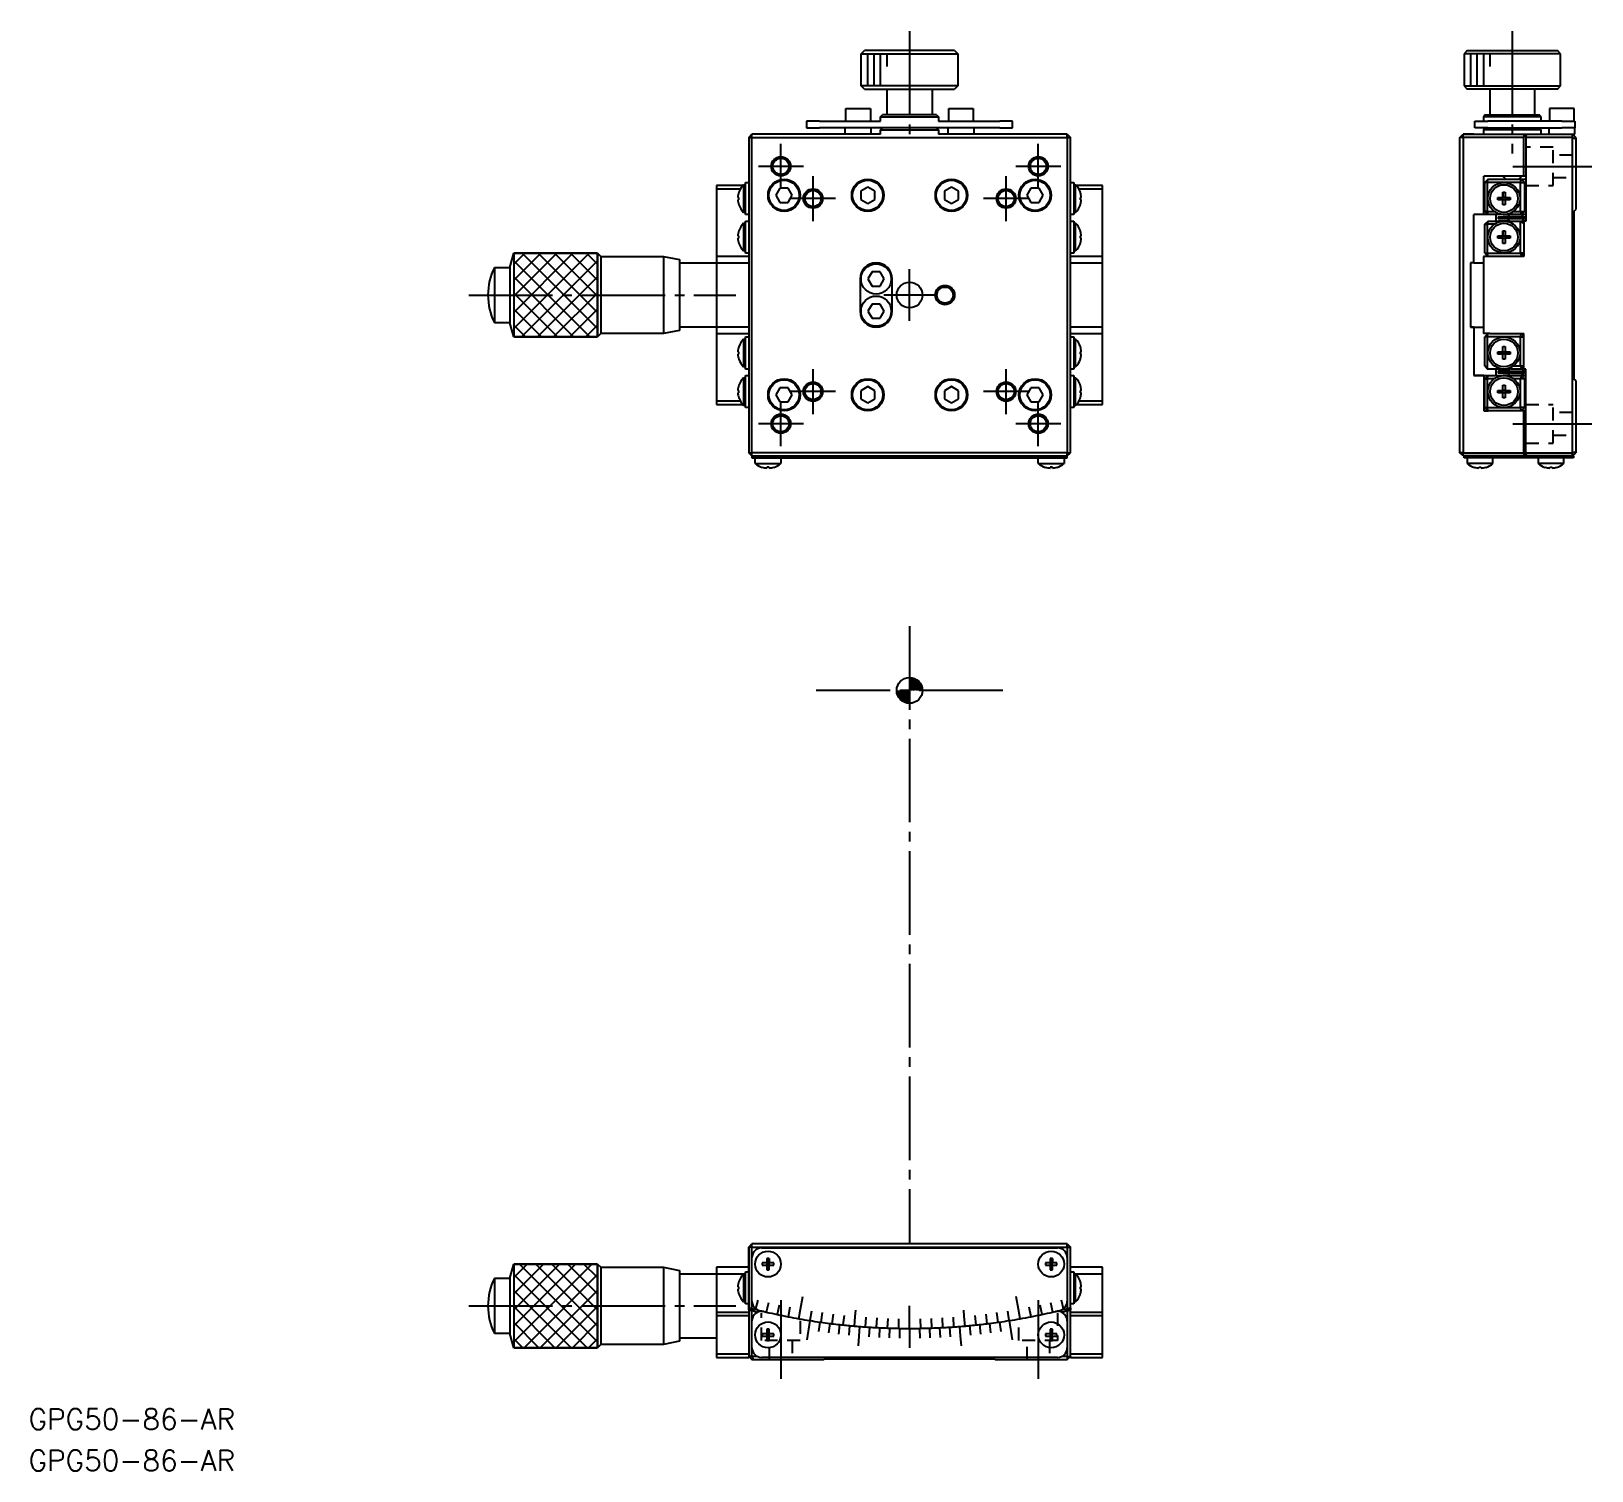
# Model space of a CAD drawing. Extents: x 1 to 243, y 58 to 282.
import ezdxf

# ---------------------------------------------------------------- set-up
doc = ezdxf.new("R2010")
doc.units = 0
doc.linetypes.add('CENTER', pattern=[17.5, 13, -1.5, 1.5, -1.5])
doc.linetypes.add('DASHED', pattern=[3.5, 2, -1.5])
doc.layers.get('0').update_dxf_attribs({"linetype": 'CONTINUOUS'})
doc.layers.add('CENTER', color=1, linetype='CENTER')
doc.styles.get("Standard").update_dxf_attribs({"font": 'txt.shx', "bigfont": '@extfont2.shx'})

msp = doc.modelspace()

# ---------------------------------------------------------------- texts
at = {"color": 7}
for p in [(0.55, 64.52), (0.55, 58.1)]:
    msp.add_text('GPG50-86-AR', height=3.2, dxfattribs=at).set_placement(p)

# ---------------------------------------------------------------- linework, layer by layer
at = {"color": 7, "linetype": 'CONTINUOUS'}
for p, q in [((129.95, 278.31), (130.45, 278.81)), ((129.95, 278.31), (144.95, 278.31)), ((129.95, 273.31), (129.95, 278.31)), ((144.45, 278.81), (130.45, 278.81)), ((144.45, 278.81), (130.45, 278.81)), ((144.45, 278.81), (144.95, 278.31)), ((144.95, 278.31), (144.95, 273.31)), ((224.1, 278.81), (223.6, 278.31)), ((231.1, 278.31), (223.6, 278.31)), ((223.6, 278.31), (223.6, 273.31)), ((224.1, 278.81), (231.1, 278.81)), ((231.1, 278.81), (238.1, 278.81)), ((238.6, 278.31), (231.1, 278.31)), ((238.6, 278.31), (238.1, 278.81)), ((238.6, 273.31), (238.6, 278.31)), ((144.95, 273.31), (129.95, 273.31)), ((130.45, 272.81), (129.95, 273.31)), ((130.45, 272.81), (144.45, 272.81)), ((133.95, 268.81), (133.95, 272.81)), ((140.95, 272.81), (140.95, 268.81)), ((144.95, 273.31), (144.45, 272.81)), ((223.6, 273.31), (231.1, 273.31)), ((223.6, 273.31), (224.1, 272.81)), ((231.1, 272.81), (224.1, 272.81)), ((227.6, 272.81), (227.6, 268.81)), ((231.1, 273.31), (238.6, 273.31)), ((238.1, 272.81), (231.1, 272.81)), ((234.6, 268.81), (234.6, 272.81)), ((238.1, 272.81), (238.6, 273.31)), ((127.55, 269.81), (131.35, 269.81)), ((127.55, 267.81), (127.55, 269.81)), ((131.35, 269.81), (131.35, 267.81)), ((143.55, 269.81), (147.35, 269.81)), ((143.55, 267.81), (143.55, 269.81)), ((147.35, 269.81), (147.35, 267.81)), ((240.7, 269.81), (236.9, 269.81)), ((236.9, 269.81), (236.9, 267.81)), ((240.7, 267.81), (240.7, 269.81)), ((123.45, 267.81), (121.45, 267.81)), ((121.45, 267.81), (121.45, 266.81)), ((121.45, 266.81), (123.45, 266.81)), ((123.45, 267.81), (132.95, 267.81)), ((151.45, 266.81), (123.45, 266.81)), ((127.45, 265.81), (127.45, 266.81)), ((131.45, 266.81), (131.45, 265.81)), ((132.95, 268.51), (133.25, 268.81)), ((132.95, 268.51), (141.95, 268.51)), ((132.95, 267.81), (132.95, 268.51)), ((132.95, 266.51), (133.25, 266.81)), ((141.65, 268.81), (133.25, 268.81)), ((133.95, 268.81), (133.25, 268.81)), ((141.65, 268.81), (140.95, 268.81)), ((141.65, 268.81), (141.95, 268.51)), ((141.65, 266.81), (141.95, 266.51)), ((141.95, 268.51), (141.95, 267.81)), ((141.95, 267.81), (151.45, 267.81)), ((143.45, 265.81), (143.45, 266.81)), ((147.45, 266.81), (147.45, 265.81)), ((153.45, 267.81), (151.45, 267.81)), ((151.45, 266.81), (153.45, 266.81)), ((153.45, 266.81), (153.45, 267.81)), ((225.3, 266.81), (225.3, 267.81)), ((225.3, 267.81), (227.3, 267.81)), ((227.3, 266.81), (225.3, 266.81)), ((226.9, 268.81), (226.6, 268.51)), ((231.1, 268.51), (226.6, 268.51)), ((226.6, 268.51), (226.6, 267.81)), ((226.9, 266.81), (226.6, 266.51)), ((226.9, 268.81), (231.1, 268.81)), ((238.8, 267.81), (227.3, 267.81)), ((227.3, 266.81), (238.8, 266.81)), ((231.1, 268.81), (235.3, 268.81)), ((235.6, 268.51), (231.1, 268.51)), ((235.6, 268.51), (235.3, 268.81)), ((235.6, 266.51), (235.3, 266.81)), ((235.6, 267.81), (235.6, 268.51)), ((236.8, 266.81), (236.8, 265.81)), ((238.8, 267.81), (240.8, 267.81)), ((240.8, 266.81), (238.8, 266.81)), ((240.8, 267.81), (240.8, 266.81)), ((240.8, 265.81), (240.8, 266.81)), ((112.45, 265.31), (112.95, 265.81)), ((112.45, 265.31), (112.45, 216.31)), ((112.45, 265.31), (112.95, 265.31)), ((116.45, 265.81), (112.95, 265.81)), ((112.95, 265.31), (112.95, 265.81)), ((112.95, 265.31), (161.95, 265.31)), ((112.95, 216.31), (112.95, 265.31)), ((129.45, 265.81), (116.45, 265.81)), ((132.95, 265.81), (129.45, 265.81)), ((132.95, 266.51), (141.95, 266.51)), ((132.95, 265.81), (132.95, 266.51)), ((141.95, 266.51), (141.95, 265.81)), ((142.45, 265.81), (141.95, 265.81)), ((155.45, 265.81), (142.45, 265.81)), ((161.95, 265.81), (155.45, 265.81)), ((161.95, 265.31), (161.95, 265.81)), ((161.95, 265.81), (162.45, 265.31)), ((161.95, 265.31), (161.95, 216.31)), ((161.95, 265.31), (162.45, 265.31)), ((162.45, 216.31), (162.45, 265.31)), ((222.95, 265.31), (223.45, 265.81)), ((222.95, 265.31), (223.45, 265.81)), ((223.45, 265.31), (222.95, 265.31)), ((222.95, 216.31), (222.95, 265.31)), ((223.45, 265.31), (223.45, 265.81)), ((223.45, 265.81), (233.02, 265.81)), ((225.1, 265.81), (223.45, 265.81)), ((232.89, 265.31), (223.45, 265.31)), ((223.45, 265.31), (223.45, 216.31)), ((231.1, 266.51), (226.6, 266.51)), ((226.6, 266.51), (226.6, 265.81)), ((235.6, 266.51), (231.1, 266.51)), ((232.89, 259.31), (232.89, 265.31)), ((233.02, 265.81), (233.33, 265.81)), ((233.2, 265.31), (233.2, 252.31)), ((240.45, 265.31), (233.2, 265.31)), ((233.33, 265.81), (240.45, 265.81)), ((235.6, 265.81), (235.6, 266.51)), ((240.45, 265.81), (240.8, 265.81)), ((240.45, 265.31), (240.45, 265.81)), ((240.95, 265.31), (240.45, 265.81)), ((240.45, 224.16), (240.45, 265.31)), ((240.45, 265.31), (240.95, 265.1)), ((240.95, 265.31), (240.95, 265.1)), ((240.95, 265.1), (240.95, 254.11)), ((111.51, 257.81), (107.45, 257.81)), ((107.45, 257.81), (107.45, 257.31)), ((107.45, 257.31), (111.15, 257.31)), ((107.45, 257.31), (107.45, 246.81)), ((111.66, 257.96), (111.66, 253.66)), ((111.66, 257.96), (111.95, 257.96)), ((111.95, 257.08), (111.95, 258.31)), ((111.95, 257.96), (111.95, 258.31)), ((111.95, 258.31), (112.45, 258.31)), ((111.95, 256.95), (111.95, 257.08)), ((117.31, 257.41), (116.68, 256.31)), ((118.58, 257.41), (117.31, 257.41)), ((119.22, 256.31), (118.58, 257.41)), ((130.95, 257.58), (129.85, 256.95)), ((132.05, 256.95), (130.95, 257.58)), ((143.95, 257.58), (142.85, 256.95)), ((145.05, 256.95), (143.95, 257.58)), ((156.31, 257.41), (155.68, 256.31)), ((157.58, 257.41), (156.31, 257.41)), ((158.22, 256.31), (157.58, 257.41)), ((162.45, 258.31), (162.95, 258.31)), ((162.95, 258.31), (162.95, 257.08)), ((162.95, 257.96), (163.24, 257.96)), ((162.95, 257.08), (162.95, 255.81)), ((163.24, 255.81), (163.24, 257.96)), ((167.45, 257.81), (163.38, 257.81)), ((163.75, 257.31), (167.45, 257.31)), ((167.45, 257.31), (167.45, 257.81)), ((167.45, 246.81), (167.45, 257.31)), ((232.89, 259.31), (226.68, 259.31)), ((226.68, 253.31), (226.68, 259.31)), ((227.33, 258.81), (226.81, 258.31)), ((227.18, 258.31), (226.81, 258.31)), ((226.81, 253.81), (226.81, 258.31)), ((227.18, 258.31), (227.33, 258.81)), ((229.8, 258.31), (227.18, 258.31)), ((227.18, 258.31), (227.18, 253.81)), ((227.33, 258.81), (232.51, 258.81)), ((229.6, 259.31), (229.85, 259.06)), ((232.39, 258.31), (229.8, 258.31)), ((229.85, 259.06), (230.1, 258.81)), ((230.09, 258.82), (230.09, 258.81)), ((232.1, 258.81), (232.35, 259.06)), ((232.35, 259.06), (232.6, 259.31)), ((232.39, 258.31), (232.51, 258.81)), ((232.39, 258.31), (233.02, 258.31)), ((232.39, 253.81), (232.39, 258.31)), ((233.02, 258.31), (232.51, 258.81)), ((232.51, 258.81), (233.2, 258.81)), ((233.2, 259.31), (232.89, 259.31)), ((233.02, 258.31), (233.02, 253.81)), ((233.2, 258.31), (233.02, 258.31)), ((110.92, 255.99), (110.76, 255.99)), ((110.76, 255.63), (110.92, 255.63)), ((110.92, 256.79), (110.91, 256.79)), ((110.92, 256.79), (110.91, 256.79)), ((110.91, 254.84), (110.92, 254.84)), ((110.91, 254.84), (110.92, 254.84)), ((110.92, 255.63), (110.92, 255.99)), ((111.95, 256.88), (111.95, 256.95)), ((111.95, 255.81), (111.95, 256.88)), ((111.95, 254.55), (111.95, 255.81)), ((116.68, 256.31), (117.31, 255.21)), ((117.31, 255.21), (118.58, 255.21)), ((118.58, 255.21), (119.22, 256.31)), ((129.85, 256.95), (129.85, 255.68)), ((129.85, 255.68), (130.95, 255.04)), ((130.95, 255.04), (132.05, 255.68)), ((132.05, 255.68), (132.05, 256.95)), ((142.85, 256.95), (142.85, 255.68)), ((142.85, 255.68), (143.95, 255.04)), ((143.95, 255.04), (145.05, 255.68)), ((145.05, 255.68), (145.05, 256.95)), ((155.68, 256.31), (156.31, 255.21)), ((156.31, 255.21), (157.58, 255.21)), ((157.58, 255.21), (158.22, 256.31)), ((162.95, 255.81), (162.95, 254.55)), ((163.24, 253.66), (163.24, 255.81)), ((163.98, 256.79), (163.98, 256.79)), ((163.98, 255.99), (163.98, 255.63)), ((164.14, 255.99), (163.98, 255.99)), ((163.98, 255.63), (164.14, 255.63)), ((163.98, 254.84), (163.98, 254.84)), ((228.83, 255.99), (229.62, 255.99)), ((228.83, 255.63), (228.83, 255.99)), ((229.62, 255.63), (228.83, 255.63)), ((229.61, 255.63), (229.61, 255.99)), ((229.62, 256.79), (229.98, 256.79)), ((229.62, 255.99), (229.62, 256.79)), ((229.62, 256.79), (229.62, 256.01)), ((229.62, 255.99), (229.62, 256.01)), ((229.62, 256.01), (229.98, 256.01)), ((229.62, 254.84), (229.62, 255.63)), ((229.62, 255.62), (229.62, 255.63)), ((229.62, 254.84), (229.62, 255.62)), ((229.98, 255.62), (229.62, 255.62)), ((229.98, 254.84), (229.62, 254.84)), ((229.98, 256.79), (229.98, 255.99)), ((229.98, 255.99), (230.77, 255.99)), ((229.98, 255.63), (229.98, 254.84)), ((230.77, 255.63), (229.98, 255.63)), ((230, 255.99), (230, 255.63)), ((230.77, 255.99), (230.77, 255.63)), ((111.95, 253.66), (111.66, 253.66)), ((111.95, 253.31), (111.95, 254.55)), ((111.95, 253.31), (111.95, 253.65)), ((112.45, 253.31), (111.95, 253.31)), ((111.95, 251.96), (111.95, 252.31)), ((111.95, 251.08), (111.95, 252.31)), ((111.95, 252.31), (112.45, 252.31)), ((162.95, 253.31), (162.45, 253.31)), ((162.45, 252.31), (162.95, 252.31)), ((162.95, 254.55), (162.95, 253.31)), ((163.24, 253.66), (162.95, 253.66)), ((162.95, 252.31), (162.95, 251.08)), ((226.68, 253.31), (225.12, 253.31)), ((225.12, 245.81), (225.12, 253.31)), ((227.33, 253.31), (226.68, 253.31)), ((227.33, 253.31), (226.81, 253.81)), ((227.18, 253.81), (226.81, 253.81)), ((226.81, 251.81), (227.33, 252.31)), ((227.33, 253.31), (227.18, 253.81)), ((227.18, 253.81), (228.3, 253.81)), ((227.18, 251.81), (227.33, 252.31)), ((228.98, 253.31), (227.33, 253.31)), ((227.33, 252.31), (228.98, 252.31)), ((228.6, 252.31), (228.6, 253.31)), ((228.9, 252.96), (229.7, 252.96)), ((228.9, 252.96), (228.9, 252.66)), ((229.7, 252.66), (228.9, 252.66)), ((229.06, 253.42), (228.98, 253.31)), ((229.8, 253.31), (228.98, 253.31)), ((229.8, 252.31), (228.98, 252.31)), ((228.98, 252.31), (229.06, 252.2)), ((232.64, 252.96), (229.7, 252.96)), ((232.64, 252.66), (229.7, 252.66)), ((230.71, 253.31), (229.8, 253.31)), ((230.74, 252.31), (229.8, 252.31)), ((230.39, 252.66), (230.41, 252.64)), ((230.76, 253.4), (230.4, 252.96)), ((230.41, 252.64), (230.73, 252.31)), ((230.41, 252.64), (230.73, 252.31)), ((230.74, 252.31), (230.6, 252.18)), ((230.87, 253.31), (230.67, 253.47)), ((230.74, 252.31), (232.38, 252.31)), ((232.51, 253.31), (230.87, 253.31)), ((231.3, 253.81), (232.39, 253.81)), ((232.39, 252.3), (232.38, 252.31)), ((232.38, 252.31), (232.89, 252.31)), ((232.39, 253.81), (233.02, 253.81)), ((232.39, 253.81), (232.51, 253.31)), ((232.39, 247.31), (232.39, 252.3)), ((232.89, 251.91), (232.39, 252.3)), ((232.51, 253.31), (233.02, 253.81)), ((233.2, 253.31), (232.51, 253.31)), ((232.88, 252.98), (232.55, 253.31)), ((232.61, 252.31), (232.88, 252.66)), ((232.64, 252.96), (233.2, 252.96)), ((233.2, 252.66), (232.64, 252.66)), ((232.9, 252.96), (232.88, 252.98)), ((233.2, 252.31), (232.89, 252.31)), ((232.89, 252.31), (232.89, 246.81)), ((233.02, 253.81), (233.2, 253.81)), ((233.08, 252.31), (233.2, 252.44)), ((233.2, 253.21), (233.11, 253.31)), ((240.65, 253.81), (240.95, 254.11)), ((240.65, 253.81), (240.65, 227.81)), ((110.92, 249.99), (110.76, 249.99)), ((110.92, 250.79), (110.91, 250.79)), ((110.92, 250.79), (110.91, 250.79)), ((110.92, 249.63), (110.92, 249.99)), ((111.66, 251.96), (111.66, 247.66)), ((111.66, 251.96), (111.95, 251.96)), ((111.95, 250.95), (111.95, 251.08)), ((111.95, 250.88), (111.95, 250.95)), ((111.95, 249.81), (111.95, 250.88)), ((111.95, 248.55), (111.95, 249.81)), ((162.95, 251.96), (163.24, 251.96)), ((162.95, 251.08), (162.95, 249.81)), ((162.95, 249.81), (162.95, 248.55)), ((163.24, 249.81), (163.24, 251.96)), ((163.24, 247.66), (163.24, 249.81)), ((163.98, 250.79), (163.98, 250.79)), ((163.98, 249.99), (163.98, 249.63)), ((164.14, 249.99), (163.98, 249.99)), ((226.81, 251.81), (227.18, 251.81)), ((226.81, 247.31), (226.81, 251.81)), ((227.18, 251.81), (227.18, 247.31)), ((228.3, 251.81), (227.18, 251.81)), ((228.83, 249.99), (229.62, 249.99)), ((228.83, 249.63), (228.83, 249.99)), ((229.61, 249.63), (229.61, 249.99)), ((229.62, 250.79), (229.98, 250.79)), ((229.62, 249.99), (229.62, 250.79)), ((229.62, 250.79), (229.62, 250.01)), ((229.62, 249.99), (229.62, 250.01)), ((229.62, 250.01), (229.98, 250.01)), ((229.98, 250.79), (229.98, 249.99)), ((229.98, 249.99), (230.77, 249.99)), ((230, 249.99), (230, 249.63)), ((230.77, 249.99), (230.77, 249.63)), ((110.76, 249.63), (110.92, 249.63)), ((110.91, 248.84), (110.92, 248.84)), ((110.91, 248.84), (110.92, 248.84)), ((111.95, 247.66), (111.66, 247.66)), ((111.95, 247.31), (111.95, 248.55)), ((111.95, 247.31), (111.95, 247.66)), ((162.95, 248.55), (162.95, 247.31)), ((163.24, 247.66), (162.95, 247.66)), ((163.98, 249.63), (164.14, 249.63)), ((163.98, 248.84), (163.98, 248.84)), ((229.62, 249.63), (228.83, 249.63)), ((229.62, 248.84), (229.62, 249.63)), ((229.62, 249.62), (229.62, 249.63)), ((229.62, 248.84), (229.62, 249.62)), ((229.98, 249.62), (229.62, 249.62)), ((229.98, 248.84), (229.62, 248.84)), ((229.98, 249.63), (229.98, 248.84)), ((230.77, 249.63), (229.98, 249.63)), ((72.95, 245.11), (72.95, 236.51)), ((72.95, 245.11), (75.36, 245.11)), ((75.36, 245.11), (75.95, 247.31)), ((75.36, 245.11), (75.36, 236.51)), ((75.95, 247.31), (75.95, 234.31)), ((75.95, 247.31), (88.95, 247.31)), ((88.95, 247.31), (75.95, 247.31)), ((75.95, 247.31), (75.95, 234.31)), ((88.95, 247.31), (88.95, 234.31)), ((88.95, 247.31), (89.45, 246.81)), ((88.95, 234.31), (88.95, 247.31)), ((89.45, 246.81), (89.45, 234.81)), ((89.45, 246.81), (99.2, 246.81)), ((99.2, 246.81), (99.2, 234.81)), ((99.2, 246.81), (101.7, 246.31)), ((101.7, 246.31), (101.7, 235.31)), ((101.7, 245.81), (107.45, 245.81)), ((112.45, 246.81), (107.45, 246.81)), ((107.45, 246.81), (107.45, 245.81)), ((107.45, 245.81), (107.45, 235.81)), ((107.45, 245.81), (112.45, 245.81)), ((112.45, 247.31), (111.95, 247.31)), ((162.95, 247.31), (162.45, 247.31)), ((167.45, 246.81), (162.45, 246.81)), ((162.45, 245.81), (167.45, 245.81)), ((167.45, 245.81), (167.45, 246.81)), ((167.45, 235.81), (167.45, 245.81)), ((225.12, 245.81), (224.6, 245.81)), ((224.6, 245.81), (224.6, 235.81)), ((225.12, 245.81), (226.6, 245.81)), ((227.6, 246.81), (226.6, 246.81)), ((226.6, 246.81), (226.6, 245.81)), ((226.6, 245.81), (226.6, 235.81)), ((226.81, 247.31), (227.18, 247.31)), ((226.81, 247.31), (227.33, 246.81)), ((227.33, 246.81), (227.18, 247.31)), ((227.18, 247.31), (229.8, 247.31)), ((232.89, 246.81), (227.6, 246.81)), ((229.8, 247.31), (232.39, 247.31)), ((232.6, 247.31), (232.39, 247.31)), ((232.39, 247.31), (232.39, 247.31)), ((232.39, 247.31), (232.6, 247.31)), ((232.39, 247.31), (232.39, 247.31)), ((232.39, 247.31), (232.51, 246.81)), ((232.51, 246.81), (232.89, 247.19)), ((232.89, 247.31), (232.6, 247.31)), ((232.6, 247.31), (232.89, 247.31)), ((129.75, 243.31), (129.75, 238.31)), ((131.61, 244.41), (130.98, 243.31)), ((130.98, 243.31), (131.61, 242.21)), ((132.88, 244.41), (131.61, 244.41)), ((133.52, 243.31), (132.88, 244.41)), ((132.88, 242.21), (133.52, 243.31)), ((134.75, 238.31), (134.75, 243.31)), ((131.61, 242.21), (132.88, 242.21)), ((131.61, 239.41), (130.98, 238.31)), ((130.98, 238.31), (131.61, 237.21)), ((132.88, 239.41), (131.61, 239.41)), ((133.52, 238.31), (132.88, 239.41)), ((132.88, 237.21), (133.52, 238.31)), ((75.36, 236.51), (72.95, 236.51)), ((75.95, 234.31), (75.36, 236.51)), ((101.7, 235.31), (99.2, 234.81)), ((107.45, 235.81), (101.7, 235.81)), ((112.45, 235.81), (107.45, 235.81)), ((107.45, 235.81), (107.45, 234.81)), ((131.61, 237.21), (132.88, 237.21)), ((167.45, 235.81), (162.45, 235.81)), ((167.45, 234.81), (167.45, 235.81)), ((225.12, 235.81), (224.6, 235.81)), ((224.6, 235.81), (226.6, 235.81)), ((224.6, 235.81), (225.12, 235.81)), ((225.12, 235.81), (225.12, 228.31)), ((225.12, 235.81), (226.6, 235.81)), ((225.12, 235.81), (226.6, 235.81)), ((226.6, 235.81), (226.6, 234.81)), ((88.95, 234.31), (75.95, 234.31)), ((75.95, 234.31), (88.95, 234.31)), ((89.45, 234.81), (88.95, 234.31)), ((99.2, 234.81), (89.45, 234.81)), ((107.45, 234.81), (112.45, 234.81)), ((107.45, 234.81), (107.45, 224.31)), ((110.92, 232.79), (110.91, 232.79)), ((111.66, 233.96), (111.66, 229.66)), ((111.66, 233.96), (111.95, 233.96)), ((111.95, 231.81), (111.95, 234.31)), ((111.95, 234.31), (112.45, 234.31)), ((162.45, 234.81), (167.45, 234.81)), ((162.45, 234.31), (162.95, 234.31)), ((162.95, 234.31), (162.95, 231.81)), ((162.95, 233.96), (163.24, 233.96)), ((163.24, 231.81), (163.24, 233.96)), ((163.98, 232.79), (163.98, 232.79)), ((167.45, 224.31), (167.45, 234.81)), ((227.6, 234.81), (226.6, 234.81)), ((227.33, 234.81), (226.81, 234.31)), ((227.18, 234.31), (226.81, 234.31)), ((226.81, 229.81), (226.81, 234.31)), ((227.18, 234.31), (227.33, 234.81)), ((229.8, 234.31), (227.18, 234.31)), ((227.18, 234.31), (227.18, 229.33)), ((227.6, 234.81), (232.89, 234.81)), ((232.39, 234.31), (229.8, 234.31)), ((232.39, 234.31), (232.51, 234.81)), ((232.39, 234.31), (232.39, 234.32)), ((232.39, 229.81), (232.39, 234.31)), ((232.39, 234.31), (232.6, 234.31)), ((232.51, 234.81), (232.89, 234.43)), ((232.6, 234.31), (232.89, 234.31)), ((232.89, 229.31), (232.89, 234.81)), ((110.92, 231.99), (110.76, 231.99)), ((110.76, 231.63), (110.92, 231.63)), ((110.91, 230.84), (110.92, 230.84)), ((110.92, 231.63), (110.92, 231.99)), ((111.95, 229.31), (111.95, 231.81)), ((162.95, 231.81), (162.95, 229.31)), ((163.24, 229.66), (163.24, 231.81)), ((163.98, 231.99), (163.98, 231.63)), ((164.14, 231.99), (163.98, 231.99)), ((163.98, 231.63), (164.14, 231.63)), ((163.98, 230.84), (163.98, 230.84)), ((228.83, 231.99), (229.62, 231.99)), ((228.83, 231.63), (228.83, 231.99)), ((229.62, 231.63), (228.83, 231.63)), ((229.61, 231.63), (229.61, 231.99)), ((229.62, 232.79), (229.98, 232.79)), ((229.62, 231.99), (229.62, 232.79)), ((229.62, 232.01), (229.98, 232.01)), ((229.62, 230.84), (229.62, 231.63)), ((229.98, 231.62), (229.62, 231.62)), ((229.98, 230.84), (229.62, 230.84)), ((229.98, 232.79), (229.98, 231.99)), ((229.98, 231.99), (230.77, 231.99)), ((229.98, 231.63), (229.98, 230.84)), ((230.77, 231.63), (229.98, 231.63)), ((230, 231.99), (230, 231.63)), ((230.77, 231.99), (230.77, 231.63)), ((111.95, 229.66), (111.66, 229.66)), ((111.66, 227.96), (111.66, 223.66)), ((111.66, 227.96), (111.95, 227.96)), ((112.45, 229.31), (111.95, 229.31)), ((111.95, 225.81), (111.95, 228.31)), ((111.95, 228.31), (112.45, 228.31)), ((162.95, 229.31), (162.45, 229.31)), ((162.45, 228.31), (162.95, 228.31)), ((163.24, 229.66), (162.95, 229.66)), ((162.95, 228.31), (162.95, 225.81)), ((162.95, 227.96), (163.24, 227.96)), ((163.24, 225.81), (163.24, 227.96)), ((226.68, 228.31), (225.12, 228.31)), ((225.12, 228.31), (226.68, 228.31)), ((225.12, 228.31), (227.33, 228.31)), ((226.68, 228.31), (226.68, 222.81)), ((226.68, 228.31), (227.33, 228.31)), ((226.68, 228.31), (227.33, 228.31)), ((227.18, 229.33), (226.81, 229.81)), ((226.81, 227.81), (227.33, 228.31)), ((227.18, 229.33), (227.2, 229.31)), ((227.18, 227.81), (227.33, 228.31)), ((228.84, 229.31), (227.2, 229.31)), ((227.33, 228.31), (228.98, 228.31)), ((228.6, 228.31), (228.6, 229.31)), ((228.84, 229.31), (228.98, 229.45)), ((228.84, 229.31), (229.8, 229.31)), ((228.9, 228.96), (229.7, 228.96)), ((228.9, 228.96), (228.9, 228.66)), ((229.7, 228.66), (228.9, 228.66)), ((228.98, 228.31), (229.8, 228.31)), ((228.98, 228.31), (229.06, 228.2)), ((229.7, 228.96), (232.64, 228.96)), ((229.7, 228.66), (232.64, 228.66)), ((229.8, 229.31), (230.74, 229.31)), ((229.8, 228.31), (230.71, 228.31)), ((230.41, 228.98), (230.39, 228.96)), ((230.4, 228.66), (230.76, 228.23)), ((230.79, 229.37), (230.41, 228.98)), ((230.73, 229.31), (230.41, 228.98)), ((230.87, 229.31), (230.67, 229.47)), ((230.67, 228.16), (230.87, 228.31)), ((232.51, 229.31), (230.87, 229.31)), ((230.87, 228.31), (232.51, 228.31)), ((231.3, 229.81), (232.39, 229.81)), ((232.39, 229.81), (232.51, 229.31)), ((232.39, 229.81), (232.89, 229.81)), ((232.51, 228.31), (232.39, 227.81)), ((232.51, 229.31), (232.89, 229.69)), ((232.89, 229.31), (232.51, 229.31)), ((233.02, 227.81), (232.51, 228.31)), ((232.51, 228.31), (233.2, 228.31)), ((232.55, 228.31), (232.88, 228.64)), ((232.88, 228.96), (232.61, 229.31)), ((232.64, 228.96), (233.2, 228.96)), ((233.2, 228.66), (232.64, 228.66)), ((232.88, 228.64), (232.9, 228.66)), ((233.2, 229.31), (232.89, 229.31)), ((233.2, 229.19), (233.08, 229.31)), ((233.11, 228.31), (233.2, 228.41)), ((233.2, 216.31), (233.2, 229.31)), ((110.92, 225.99), (110.76, 225.99)), ((110.76, 225.63), (110.92, 225.63)), ((110.92, 226.79), (110.91, 226.79)), ((110.92, 225.63), (110.92, 225.99)), ((111.95, 223.31), (111.95, 225.81)), ((117.31, 226.41), (116.68, 225.31)), ((118.58, 226.41), (117.31, 226.41)), ((119.22, 225.31), (118.58, 226.41)), ((130.95, 226.58), (129.85, 225.95)), ((129.85, 225.95), (129.85, 224.68)), ((132.05, 225.95), (130.95, 226.58)), ((132.05, 224.68), (132.05, 225.95)), ((143.95, 226.58), (142.85, 225.95)), ((142.85, 225.95), (142.85, 224.68)), ((145.05, 225.95), (143.95, 226.58)), ((145.05, 224.68), (145.05, 225.95)), ((156.31, 226.41), (155.68, 225.31)), ((157.58, 226.41), (156.31, 226.41)), ((158.22, 225.31), (157.58, 226.41)), ((162.95, 225.81), (162.95, 223.31)), ((163.24, 223.66), (163.24, 225.81)), ((163.98, 226.79), (163.98, 226.79)), ((163.98, 225.99), (163.98, 225.63)), ((164.14, 225.99), (163.98, 225.99)), ((163.98, 225.63), (164.14, 225.63)), ((226.81, 227.81), (227.18, 227.81)), ((226.81, 223.31), (226.81, 227.81)), ((227.18, 227.81), (227.18, 223.31)), ((228.3, 227.81), (227.18, 227.81)), ((228.83, 225.99), (229.62, 225.99)), ((228.83, 225.63), (228.83, 225.99)), ((229.62, 225.63), (228.83, 225.63)), ((229.61, 225.63), (229.61, 225.99)), ((229.62, 226.79), (229.98, 226.79)), ((229.62, 225.99), (229.62, 226.79)), ((229.62, 226.01), (229.98, 226.01)), ((229.62, 224.84), (229.62, 225.63)), ((229.98, 225.62), (229.62, 225.62)), ((229.98, 226.79), (229.98, 225.99)), ((229.98, 225.99), (230.77, 225.99)), ((229.98, 225.63), (229.98, 224.84)), ((230.77, 225.63), (229.98, 225.63)), ((230, 225.99), (230, 225.63)), ((230.77, 225.99), (230.77, 225.63)), ((232.39, 227.81), (231.3, 227.81)), ((232.39, 223.31), (232.39, 227.81)), ((233.02, 227.81), (232.39, 227.81)), ((233.02, 227.81), (233.02, 223.31)), ((233.2, 227.81), (233.02, 227.81)), ((240.95, 227.51), (240.65, 227.81)), ((240.95, 227.51), (240.95, 216.52)), ((107.45, 224.31), (107.45, 223.81)), ((111.15, 224.31), (107.45, 224.31)), ((107.45, 223.81), (111.51, 223.81)), ((110.91, 224.84), (110.92, 224.84)), ((111.95, 223.66), (111.66, 223.66)), ((112.45, 223.31), (111.95, 223.31)), ((116.68, 225.31), (117.31, 224.21)), ((117.31, 224.21), (118.58, 224.21)), ((118.58, 224.21), (119.22, 225.31)), ((129.85, 224.68), (130.95, 224.04)), ((130.95, 224.04), (132.05, 224.68)), ((142.85, 224.68), (143.95, 224.04)), ((143.95, 224.04), (145.05, 224.68)), ((155.68, 225.31), (156.31, 224.21)), ((156.31, 224.21), (157.58, 224.21)), ((157.58, 224.21), (158.22, 225.31)), ((162.95, 223.31), (162.45, 223.31)), ((163.24, 223.66), (162.95, 223.66)), ((163.38, 223.81), (167.45, 223.81)), ((167.45, 224.31), (163.75, 224.31)), ((163.98, 224.84), (163.98, 224.84)), ((167.45, 223.81), (167.45, 224.31)), ((226.81, 223.31), (227.18, 223.31)), ((226.81, 223.31), (227.33, 222.81)), ((227.33, 222.81), (227.18, 223.31)), ((227.18, 223.31), (229.8, 223.31)), ((229.98, 224.84), (229.62, 224.84)), ((229.8, 223.31), (232.39, 223.31)), ((232.51, 222.81), (232.39, 223.31)), ((233.02, 223.31), (232.39, 223.31)), ((232.51, 222.81), (233.02, 223.31)), ((233.02, 223.31), (233.2, 223.31)), ((240.45, 216.31), (240.45, 224.16)), ((232.89, 222.81), (226.68, 222.81)), ((226.68, 222.81), (227.33, 222.81)), ((226.68, 222.81), (227.33, 222.81)), ((232.89, 216.31), (232.89, 222.81)), ((233.2, 222.81), (232.89, 222.81)), ((112.45, 216.31), (112.95, 216.31)), ((112.95, 215.81), (112.45, 216.31)), ((161.95, 216.31), (112.95, 216.31)), ((112.95, 215.81), (112.95, 216.31)), ((161.95, 215.81), (162.45, 216.31)), ((161.95, 216.31), (162.45, 216.31)), ((161.95, 215.81), (161.95, 216.31)), ((223.45, 216.31), (222.95, 216.31)), ((223.45, 215.81), (222.95, 216.31)), ((223.45, 216.31), (232.89, 216.31)), ((223.45, 215.81), (223.45, 216.31)), ((233.2, 216.31), (240.45, 216.31)), ((240.45, 216.31), (240.95, 216.52)), ((240.45, 215.81), (240.45, 216.31)), ((240.45, 215.81), (240.95, 216.31)), ((240.95, 216.52), (240.95, 216.31)), ((112.95, 215.81), (112.95, 215.51)), ((112.95, 215.81), (112.95, 215.51)), ((112.95, 215.81), (161.95, 215.81)), ((112.95, 215.51), (114.45, 215.51)), ((113.45, 214.61), (113.45, 215.51)), ((113.45, 214.61), (113.45, 215.51)), ((113.45, 214.61), (117.45, 214.61)), ((114.45, 215.51), (160.45, 215.51)), ((114.56, 214.04), (114.56, 214.04)), ((115.63, 214.04), (115.27, 214.04)), ((115.27, 214.04), (115.27, 213.92)), ((115.63, 213.92), (115.63, 214.04)), ((116.34, 214.04), (116.33, 214.04)), ((117.45, 215.51), (117.45, 214.61)), ((117.45, 215.51), (117.45, 214.61)), ((157.45, 214.61), (157.45, 215.51)), ((157.45, 214.61), (157.45, 215.51)), ((157.45, 214.61), (161.45, 214.61)), ((158.56, 214.04), (158.56, 214.04)), ((159.63, 214.04), (159.27, 214.04)), ((159.27, 214.04), (159.27, 213.92)), ((159.63, 213.92), (159.63, 214.04)), ((160.34, 214.04), (160.33, 214.04)), ((160.45, 215.51), (161.95, 215.51)), ((161.45, 215.51), (161.45, 214.61)), ((161.45, 215.51), (161.45, 214.61)), ((161.95, 215.51), (161.95, 215.81)), ((161.95, 215.51), (161.95, 215.81)), ((225.1, 215.81), (223.45, 215.81)), ((223.6, 215.51), (223.6, 215.81)), ((225.1, 215.51), (223.6, 215.51)), ((224.1, 215.51), (224.1, 214.61)), ((226.1, 214.61), (224.1, 214.61)), ((231.85, 215.81), (225.1, 215.81)), ((231.85, 215.81), (225.1, 215.81)), ((231.85, 215.51), (225.1, 215.51)), ((225.21, 214.04), (225.21, 214.04)), ((225.92, 214.04), (226.28, 214.04)), ((225.92, 213.92), (225.92, 214.04)), ((228.1, 214.61), (226.1, 214.61)), ((226.28, 214.04), (226.28, 213.92)), ((226.99, 214.04), (226.99, 214.04)), ((228.1, 214.61), (228.1, 215.51)), ((231.85, 215.81), (233.02, 215.81)), ((233.02, 215.81), (231.85, 215.81)), ((233.04, 215.51), (231.85, 215.51)), ((233.02, 215.81), (233.31, 215.81)), ((233.31, 215.81), (233.02, 215.81)), ((233.31, 215.51), (233.04, 215.51)), ((233.43, 215.51), (233.31, 215.51)), ((234.93, 215.81), (233.33, 215.81)), ((233.43, 215.81), (233.43, 215.51)), ((234.93, 215.51), (233.43, 215.51)), ((239.1, 215.81), (234.93, 215.81)), ((239.1, 215.81), (234.93, 215.81)), ((239.1, 215.51), (234.93, 215.51)), ((235.1, 215.51), (235.1, 214.61)), ((237.1, 214.61), (235.1, 214.61)), ((236.21, 214.04), (236.21, 214.04)), ((236.92, 214.04), (237.28, 214.04)), ((236.92, 213.92), (236.92, 214.04)), ((239.1, 214.61), (237.1, 214.61)), ((237.28, 214.04), (237.28, 213.92)), ((237.99, 214.04), (237.99, 214.04)), ((240.45, 215.81), (239.1, 215.81)), ((240.6, 215.51), (239.1, 215.51)), ((239.1, 214.61), (239.1, 215.51)), ((240.45, 215.81), (240.6, 215.81)), ((240.6, 215.81), (240.6, 215.51)), ((112.45, 92.87), (112.95, 93.37)), ((112.45, 92.87), (112.95, 93.37)), ((112.95, 92.87), (112.45, 92.87)), ((112.45, 92.87), (112.45, 83.43)), ((112.45, 91.2), (112.45, 92.87)), ((112.95, 92.87), (112.95, 93.37)), ((161.95, 93.37), (112.95, 93.37)), ((112.95, 91.22), (112.95, 92.87)), ((112.95, 92.87), (161.95, 92.87)), ((114.45, 92.72), (160.45, 92.72)), ((161.95, 92.87), (161.95, 93.37)), ((161.95, 93.37), (162.45, 92.87)), ((161.95, 92.87), (161.95, 91.22)), ((161.95, 92.87), (162.45, 92.87)), ((162.45, 83.43), (162.45, 92.87)), ((75.36, 88.02), (75.95, 90.22)), ((75.95, 90.22), (75.95, 77.22)), ((75.95, 90.22), (88.95, 90.22)), ((88.95, 90.22), (75.95, 90.22)), ((75.95, 90.22), (75.95, 77.22)), ((88.95, 90.22), (88.95, 77.22)), ((88.95, 90.22), (89.45, 89.72)), ((88.95, 77.22), (88.95, 90.22)), ((112.45, 91.2), (112.45, 91.72)), ((112.45, 91.2), (112.45, 91.72)), ((112.45, 89.72), (112.45, 91.2)), ((112.45, 89.72), (112.45, 91.2)), ((112.45, 89.64), (112.45, 91.2)), ((112.95, 84.47), (112.95, 91.22)), ((112.95, 84.47), (112.95, 91.22)), ((114.56, 90.4), (114.56, 90.04)), ((115.27, 90.4), (114.56, 90.4)), ((114.56, 90.04), (115.27, 90.04)), ((115.63, 91.1), (115.27, 91.1)), ((115.27, 91.1), (115.27, 90.4)), ((115.28, 90.39), (115.27, 90.4)), ((115.28, 90.05), (115.27, 90.04)), ((115.27, 90.04), (115.27, 89.33)), ((115.28, 90.39), (115.28, 90.05)), ((115.62, 90.39), (115.28, 90.39)), ((115.28, 90.05), (115.62, 90.05)), ((115.62, 90.39), (115.63, 90.4)), ((115.62, 90.05), (115.62, 90.39)), ((115.62, 90.05), (115.63, 90.04)), ((115.63, 90.4), (115.63, 91.1)), ((115.63, 91.1), (115.63, 90.4)), ((116.33, 90.4), (115.63, 90.4)), ((115.63, 90.04), (116.33, 90.04)), ((115.63, 89.33), (115.63, 90.04)), ((115.63, 89.33), (115.63, 90.04)), ((116.33, 90.04), (116.33, 90.4)), ((158.56, 90.4), (158.56, 90.04)), ((159.27, 90.4), (158.56, 90.4)), ((158.56, 90.04), (159.27, 90.04)), ((159.63, 91.1), (159.27, 91.1)), ((159.27, 91.1), (159.27, 90.4)), ((159.28, 90.39), (159.27, 90.4)), ((159.28, 90.05), (159.27, 90.04)), ((159.27, 90.04), (159.27, 89.33)), ((159.28, 90.39), (159.28, 90.05)), ((159.62, 90.39), (159.28, 90.39)), ((159.28, 90.05), (159.62, 90.05)), ((159.62, 90.39), (159.63, 90.4)), ((159.62, 90.05), (159.62, 90.39)), ((159.62, 90.05), (159.63, 90.04)), ((159.63, 90.4), (159.63, 91.1)), ((159.63, 91.1), (159.63, 90.4)), ((160.33, 90.4), (159.63, 90.4)), ((159.63, 90.04), (160.33, 90.04)), ((159.63, 89.33), (159.63, 90.04)), ((159.63, 89.33), (159.63, 90.04)), ((160.33, 90.04), (160.33, 90.4)), ((161.95, 91.22), (161.95, 84.47)), ((72.95, 88.02), (72.95, 79.42)), ((72.95, 88.02), (75.36, 88.02)), ((75.36, 88.02), (75.36, 79.42)), ((89.45, 89.72), (89.45, 77.72)), ((89.45, 89.72), (99.2, 89.72)), ((99.2, 89.72), (99.2, 77.72)), ((99.2, 89.72), (101.7, 89.22)), ((101.7, 89.22), (101.7, 78.22)), ((101.7, 88.72), (107.45, 88.72)), ((112.45, 89.72), (107.45, 89.72)), ((107.45, 89.72), (107.45, 88.72)), ((107.45, 88.72), (107.45, 82.72)), ((107.45, 88.72), (111.95, 88.72)), ((110.92, 87.49), (110.91, 87.49)), ((111.66, 88.67), (111.66, 84.37)), ((111.66, 88.67), (111.95, 88.67)), ((111.95, 84.02), (111.95, 89.02)), ((111.95, 89.02), (112.45, 89.02)), ((112.45, 83.43), (112.45, 89.64)), ((115.27, 89.33), (115.63, 89.33)), ((159.27, 89.33), (159.63, 89.33)), ((167.45, 89.72), (162.45, 89.72)), ((162.45, 89.02), (162.95, 89.02)), ((162.95, 89.02), (162.95, 84.02)), ((162.95, 88.72), (167.45, 88.72)), ((162.95, 88.67), (163.24, 88.67)), ((163.24, 84.37), (163.24, 88.67)), ((163.98, 87.49), (163.98, 87.49)), ((167.45, 88.72), (167.45, 89.72)), ((167.45, 82.72), (167.45, 88.72)), ((110.92, 86.7), (110.76, 86.7)), ((110.76, 86.34), (110.92, 86.34)), ((110.91, 85.54), (110.92, 85.54)), ((110.92, 86.34), (110.92, 86.7)), ((163.98, 86.7), (163.98, 86.34)), ((164.14, 86.7), (163.98, 86.7)), ((163.98, 86.34), (164.14, 86.34)), ((163.98, 85.54), (163.98, 85.54)), ((112.45, 82.72), (107.45, 82.72)), ((107.45, 82.72), (107.45, 82.22)), ((111.95, 84.37), (111.66, 84.37)), ((112.45, 84.02), (111.95, 84.02)), ((112.45, 83.12), (112.45, 83.43)), ((112.45, 83.12), (112.45, 75.87)), ((112.95, 83.3), (112.95, 84.47)), ((112.95, 81.38), (112.95, 82.99)), ((161.95, 84.47), (161.95, 83.3)), ((161.95, 82.99), (161.95, 81.38)), ((162.95, 84.02), (162.45, 84.02)), ((162.45, 83.43), (162.45, 83.12)), ((162.45, 75.87), (162.45, 83.12)), ((167.45, 82.72), (162.45, 82.72)), ((163.24, 84.37), (162.95, 84.37)), ((167.45, 82.22), (167.45, 82.72)), ((107.45, 82.22), (112.45, 82.22)), ((107.45, 82.22), (107.45, 76.22)), ((112.95, 77.22), (112.95, 81.38)), ((115.63, 80.1), (115.27, 80.1)), ((115.27, 80.1), (115.27, 79.4)), ((115.63, 79.4), (115.63, 80.1)), ((159.63, 80.1), (159.27, 80.1)), ((159.27, 80.1), (159.27, 79.4)), ((159.63, 79.4), (159.63, 80.1)), ((161.95, 81.38), (161.95, 77.22)), ((162.45, 82.22), (167.45, 82.22)), ((167.45, 76.22), (167.45, 82.22)), ((75.36, 79.42), (72.95, 79.42)), ((75.95, 77.22), (75.36, 79.42)), ((89.45, 77.72), (88.95, 77.22)), ((99.2, 77.72), (89.45, 77.72)), ((101.7, 78.22), (99.2, 77.72)), ((107.45, 78.72), (101.7, 78.72)), ((114.56, 79.4), (114.56, 79.04)), ((115.27, 79.4), (114.56, 79.4)), ((114.56, 79.04), (115.27, 79.04)), ((115.28, 79.39), (115.27, 79.4)), ((115.28, 79.05), (115.27, 79.04)), ((115.27, 79.04), (115.27, 78.33)), ((115.27, 78.33), (115.63, 78.33)), ((115.28, 79.39), (115.28, 79.05)), ((115.62, 79.39), (115.28, 79.39)), ((115.28, 79.05), (115.62, 79.05)), ((115.62, 79.39), (115.63, 79.4)), ((115.62, 79.05), (115.62, 79.39)), ((115.62, 79.05), (115.63, 79.04)), ((116.33, 79.4), (115.63, 79.4)), ((115.63, 79.04), (116.33, 79.04)), ((115.63, 78.33), (115.63, 79.04)), ((116.33, 79.04), (116.33, 79.4)), ((158.56, 79.4), (158.56, 79.04)), ((159.27, 79.4), (158.56, 79.4)), ((158.56, 79.04), (159.27, 79.04)), ((159.28, 79.39), (159.27, 79.4)), ((159.28, 79.05), (159.27, 79.04)), ((159.27, 79.04), (159.27, 78.33)), ((159.27, 78.33), (159.63, 78.33)), ((159.62, 79.39), (159.28, 79.39)), ((159.28, 79.39), (159.28, 79.05)), ((159.28, 79.05), (159.62, 79.05)), ((159.62, 79.39), (159.63, 79.4)), ((159.62, 79.05), (159.62, 79.39)), ((159.62, 79.05), (159.63, 79.04)), ((160.33, 79.4), (159.63, 79.4)), ((159.63, 79.04), (160.33, 79.04)), ((159.63, 78.33), (159.63, 79.04)), ((160.33, 79.04), (160.33, 79.4)), ((88.95, 77.22), (75.95, 77.22)), ((75.95, 77.22), (88.95, 77.22)), ((112.45, 76.22), (107.45, 76.22)), ((107.45, 76.22), (107.45, 75.72)), ((107.45, 75.72), (112.45, 75.72)), ((112.45, 75.72), (112.45, 75.87)), ((112.95, 75.87), (112.45, 75.87)), ((112.45, 75.87), (112.95, 75.37)), ((112.95, 75.87), (112.95, 77.22)), ((113.79, 75.87), (112.95, 75.87)), ((112.95, 75.87), (113.16, 75.37)), ((112.95, 75.37), (113.16, 75.37)), ((113.16, 75.37), (124.15, 75.37)), ((160.45, 75.72), (114.45, 75.72)), ((124.45, 75.67), (124.15, 75.37)), ((124.3, 75.52), (129.45, 75.52)), ((124.45, 75.67), (150.45, 75.67)), ((129.45, 75.52), (145.45, 75.52)), ((145.45, 75.52), (150.6, 75.52)), ((150.75, 75.37), (150.45, 75.67)), ((150.75, 75.37), (161.95, 75.37)), ((161.95, 75.87), (161.1, 75.87)), ((161.95, 77.22), (161.95, 75.87)), ((161.95, 75.87), (162.45, 75.87)), ((161.95, 75.87), (161.95, 75.37)), ((161.95, 75.37), (162.45, 75.87)), ((167.45, 76.22), (162.45, 76.22)), ((162.45, 75.87), (162.45, 75.72)), ((162.45, 75.72), (167.45, 75.72)), ((167.45, 75.72), (167.45, 76.22))]:
    msp.add_line(p, q, dxfattribs=at)
at = {"color": 3, "linetype": 'CONTINUOUS'}
for p, q in [((130.95, 273.31), (130.95, 278.31)), ((131.95, 273.31), (131.95, 278.31)), ((132.95, 273.31), (132.95, 278.31)), ((133.95, 276.31), (133.95, 278.31)), ((224.6, 278.31), (224.6, 273.31)), ((225.6, 278.31), (225.6, 273.31)), ((226.6, 278.31), (226.6, 273.31)), ((227.6, 278.31), (227.6, 276.31)), ((87.64, 247.31), (75.95, 235.62)), ((85.14, 247.31), (75.95, 238.12)), ((82.64, 247.31), (75.95, 240.62)), ((80.14, 247.31), (75.95, 243.12)), ((77.64, 247.31), (75.95, 245.62)), ((87.75, 234.31), (75.95, 246.12)), ((88.95, 246.12), (77.14, 234.31)), ((88.95, 235.62), (77.25, 247.31)), ((88.95, 238.12), (79.75, 247.31)), ((88.95, 240.62), (82.25, 247.31)), ((88.95, 243.12), (84.75, 247.31)), ((88.95, 245.62), (87.25, 247.31)), ((85.25, 234.31), (75.95, 243.62)), ((88.95, 243.62), (79.64, 234.31)), ((82.75, 234.31), (75.95, 241.12)), ((88.95, 241.12), (82.14, 234.31)), ((80.25, 234.31), (75.95, 238.62)), ((88.95, 238.62), (84.64, 234.31)), ((77.75, 234.31), (75.95, 236.12)), ((88.95, 236.12), (87.14, 234.31)), ((78.05, 90.22), (75.95, 88.12)), ((80.55, 90.22), (76.2, 85.87)), ((81.2, 85.87), (76.85, 90.22)), ((83.05, 90.22), (78.7, 85.87)), ((83.7, 85.87), (79.35, 90.22)), ((85.55, 90.22), (81.2, 85.87)), ((86.2, 85.87), (81.85, 90.22)), ((88.05, 90.22), (83.7, 85.87)), ((88.7, 85.87), (84.35, 90.22)), ((88.95, 88.12), (86.85, 90.22)), ((78.7, 85.87), (75.95, 88.62)), ((88.95, 88.62), (86.2, 85.87)), ((76.2, 85.87), (75.95, 86.12)), ((83.7, 85.87), (75.95, 78.12)), ((81.2, 85.87), (75.95, 80.62)), ((78.7, 85.87), (75.95, 83.12)), ((76.2, 85.87), (75.95, 85.62)), ((84.85, 77.22), (76.2, 85.87)), ((86.2, 85.87), (77.55, 77.22)), ((87.35, 77.22), (78.7, 85.87)), ((88.7, 85.87), (80.05, 77.22)), ((88.95, 78.12), (81.2, 85.87)), ((88.95, 80.62), (83.7, 85.87)), ((88.95, 83.12), (86.2, 85.87)), ((88.95, 86.12), (88.7, 85.87)), ((88.95, 85.62), (88.7, 85.87)), ((120.52, 83.2), (120.86, 85.17)), ((154.38, 83.2), (154.03, 85.17)), ((82.35, 77.22), (75.95, 83.62)), ((88.95, 83.62), (82.55, 77.22)), ((113.86, 84.61), (113.53, 83.28)), ((115.52, 84.22), (115.18, 82.75)), ((117.18, 83.85), (116.86, 82.38)), ((118.84, 83.51), (118.56, 82.04)), ((120.26, 81.72), (120.52, 83.2)), ((122.2, 82.92), (121.96, 81.44)), ((123.88, 82.67), (123.67, 81.18)), ((129.04, 83.08), (128.95, 82.09)), ((137.45, 80.22), (137.45, 83.72)), ((145.95, 82.09), (145.86, 83.08)), ((151.23, 81.18), (151.02, 82.67)), ((152.94, 81.44), (152.7, 82.92)), ((154.64, 81.72), (154.38, 83.2)), ((156.34, 82.04), (156.05, 83.51)), ((158.03, 82.38), (157.72, 83.85)), ((159.72, 82.75), (159.38, 84.22)), ((161.37, 83.28), (161.04, 84.61)), ((79.85, 77.22), (75.95, 81.12)), ((88.95, 81.12), (85.05, 77.22)), ((121.96, 81.44), (121.49, 78.47)), ((123.5, 81.2), (123.29, 79.72)), ((125.04, 81), (124.85, 79.51)), ((125.57, 82.44), (125.38, 80.95)), ((126.58, 80.81), (126.42, 79.32)), ((127.26, 82.25), (127.1, 80.76)), ((128.13, 80.66), (127.99, 79.16)), ((128.95, 82.09), (128.82, 80.59)), ((129.68, 80.52), (129.56, 79.03)), ((130.65, 81.95), (130.54, 80.46)), ((131.23, 80.41), (131.14, 78.92)), ((132.35, 81.85), (132.27, 80.35)), ((132.78, 80.33), (132.71, 78.83)), ((134.05, 81.78), (133.99, 80.28)), ((134.34, 80.27), (134.29, 78.77)), ((135.75, 81.73), (135.72, 80.23)), ((135.89, 80.23), (135.87, 78.73)), ((137.45, 80.22), (137.45, 78.72)), ((139, 80.23), (139.03, 78.73)), ((139.18, 80.23), (139.15, 81.73)), ((140.56, 80.27), (140.6, 78.77)), ((140.9, 80.28), (140.85, 81.78)), ((142.11, 80.33), (142.18, 78.83)), ((142.63, 80.35), (142.55, 81.85)), ((143.66, 80.41), (143.76, 78.92)), ((144.35, 80.46), (144.25, 81.95)), ((145.22, 80.52), (145.33, 79.03)), ((146.08, 80.59), (145.95, 82.09)), ((146.76, 80.66), (146.91, 79.16)), ((147.8, 80.76), (147.64, 82.25)), ((148.31, 80.81), (148.48, 79.32)), ((149.51, 80.95), (149.33, 82.44)), ((149.86, 81), (150.04, 79.51)), ((151.4, 81.2), (151.61, 79.72)), ((152.94, 81.44), (153.4, 78.47)), ((77.35, 77.22), (75.95, 78.62)), ((88.95, 78.62), (87.55, 77.22)), ((129.56, 79.03), (129.45, 77.53)), ((137.45, 78.72), (137.45, 77.22)), ((145.33, 79.03), (145.45, 77.53))]:
    msp.add_line(p, q, dxfattribs=at)
at = {"color": 3, "linetype": 'DASHED'}
for p, q in [((237.45, 263.81), (233.2, 263.81)), ((237.45, 257.81), (237.45, 263.81)), ((240.45, 262.56), (237.45, 262.56)), ((233.2, 257.81), (237.45, 257.81)), ((237.45, 259.06), (240.45, 259.06)), ((233.2, 223.81), (237.45, 223.81)), ((237.45, 217.81), (237.45, 223.81)), ((240.45, 222.56), (237.45, 222.56)), ((237.45, 219.06), (240.45, 219.06)), ((233.2, 217.81), (237.45, 217.81)), ((114.45, 78.37), (114.45, 82.62)), ((160.45, 82.62), (160.45, 78.37)), ((120.45, 81.38), (120.45, 78.37)), ((154.45, 78.37), (154.45, 81.38)), ((120.45, 78.37), (114.45, 78.37)), ((115.7, 75.37), (115.7, 78.37)), ((119.2, 78.37), (119.2, 75.37)), ((160.45, 78.37), (154.45, 78.37)), ((155.7, 75.37), (155.7, 78.37)), ((159.2, 78.37), (159.2, 75.37))]:
    msp.add_line(p, q, dxfattribs=at)
at = {"color": 3, "linetype": 'CONTINUOUS'}
for centre in [(117.45, 260.81), (157.45, 260.81), (122.45, 255.81), (152.45, 255.81), (142.95, 240.81), (122.45, 225.81), (152.45, 225.81), (117.45, 220.81), (157.45, 220.81)]:
    msp.add_circle(centre, 1.5, dxfattribs=at)
at = {"color": 7, "linetype": 'CONTINUOUS'}
for centre, radius in [((117.45, 260.81), 1.25), ((157.45, 260.81), 1.25), ((117.95, 256.31), 2.5), ((117.95, 256.31), 2.35), ((122.45, 255.81), 1.25), ((130.95, 256.31), 2.5), ((130.95, 256.31), 2.35), ((143.95, 256.31), 2.5), ((143.95, 256.31), 2.35), ((152.45, 255.81), 1.25), ((156.95, 256.31), 2.5), ((156.95, 256.31), 2.35), ((229.8, 255.81), 2.5), ((229.8, 255.81), 2.15), ((229.8, 249.81), 2.5), ((229.8, 249.81), 2.15), ((132.25, 243.31), 2.35), ((137.45, 240.81), 2), ((132.25, 238.31), 2.35), ((142.95, 240.81), 1.25), ((229.8, 231.81), 2.5), ((229.8, 231.81), 2.15), ((229.8, 225.81), 2.5), ((229.8, 225.81), 2.15), ((117.95, 225.31), 2.5), ((117.95, 225.31), 2.35), ((122.45, 225.81), 1.25), ((130.95, 225.31), 2.5), ((130.95, 225.31), 2.35), ((143.95, 225.31), 2.5), ((143.95, 225.31), 2.35), ((152.45, 225.81), 1.25), ((156.95, 225.31), 2.5), ((156.95, 225.31), 2.35), ((117.45, 220.81), 1.25), ((157.45, 220.81), 1.25), ((137.45, 179.37), 2), ((115.45, 90.22), 2), ((159.45, 90.22), 2), ((115.45, 79.22), 2), ((159.45, 79.22), 2)]:
    msp.add_circle(centre, radius, dxfattribs=at)
for centre, radius, start, end in [((137.1, 290.31), 99, 345.373, 345.6719), ((137.1, 290.31), 99.3, 345.4182, 345.7161), ((113.75, 255.81), 3, 134.22, 160.9979), ((161.15, 255.81), 3, 19.0021, 45.78), ((113.75, 255.81), 2.99, 161.0315, 176.554), ((113.75, 255.81), 2.99, 183.446, 198.9685), ((113.75, 255.81), 3, 199.0021, 225.78), ((161.15, 255.81), 3, 314.22, 340.9979), ((161.15, 255.81), 2.99, 3.446, 18.9685), ((161.15, 255.81), 2.99, 341.0315, 356.554), ((113.75, 249.81), 2.99, 161.0315, 176.554), ((113.75, 249.81), 3, 134.22, 160.9979), ((161.15, 249.81), 3, 19.0021, 45.78), ((161.15, 249.81), 2.99, 3.446, 18.9685), ((113.75, 249.81), 2.99, 183.446, 198.9685), ((113.75, 249.81), 3, 199.0021, 225.78), ((161.15, 249.81), 3, 314.22, 340.9979), ((161.15, 249.81), 2.99, 341.0315, 356.554), ((81.69, 240.81), 9.75, 153.8162, 206.1838), ((132.25, 243.31), 2.5, 0, 180), ((132.25, 238.31), 2.5, 180, 0), ((113.75, 231.81), 3, 134.22, 160.9979), ((161.15, 231.81), 3, 19.0021, 45.78), ((113.75, 231.81), 2.99, 161.0315, 176.554), ((113.75, 231.81), 2.99, 183.446, 198.9685), ((113.75, 231.81), 3, 199.0021, 225.78), ((161.15, 231.81), 3, 314.22, 340.9979), ((161.15, 231.81), 2.99, 3.446, 18.9685), ((161.15, 231.81), 2.99, 341.0315, 356.554), ((113.75, 225.81), 3, 134.22, 160.9979), ((161.15, 225.81), 3, 19.0021, 45.78), ((113.75, 225.81), 2.99, 161.0315, 176.554), ((113.75, 225.81), 2.99, 183.446, 198.9685), ((161.15, 225.81), 2.99, 3.446, 18.9685), ((161.15, 225.81), 2.99, 341.0315, 356.554), ((113.75, 225.81), 3, 199.0021, 225.78), ((161.15, 225.81), 3, 314.22, 340.9979), ((137.1, 191.31), 99, 14.3281, 14.627), ((137.1, 191.31), 99.3, 14.2839, 14.5818), ((115.45, 217.11), 3.2, 231.3178, 253.8775), ((115.45, 217.11), 3.19, 253.8933, 266.7703), ((115.45, 217.11), 3.19, 273.2297, 286.1067), ((115.45, 217.11), 3.2, 286.1225, 308.6822), ((159.45, 217.11), 3.2, 231.3178, 253.8775), ((159.45, 217.11), 3.19, 253.8933, 266.7703), ((159.45, 217.11), 3.19, 273.2297, 286.1067), ((159.45, 217.11), 3.2, 286.1225, 308.6822), ((226.1, 217.11), 3.2, 231.3178, 253.8775), ((226.1, 217.11), 3.19, 253.8933, 266.7703), ((226.1, 217.11), 3.19, 273.2297, 286.1067), ((226.1, 217.11), 3.2, 286.1225, 308.6822), ((237.1, 217.11), 3.2, 231.3178, 253.8775), ((237.1, 217.11), 3.19, 253.8933, 266.7703), ((237.1, 217.11), 3.19, 273.2297, 286.1067), ((237.1, 217.11), 3.2, 286.1225, 308.6822), ((137.45, 179.37), 1.8, 0, 90), ((137.45, 179.37), 1.6, 0, 90), ((137.45, 179.37), 1.4, 0, 90), ((137.45, 179.37), 1.2, 0, 90), ((137.45, 179.37), 1, 0, 90), ((137.45, 179.37), 0.8, 359.9999, 90.0002), ((137.45, 179.37), 0.6, 0, 90.0001), ((137.45, 179.37), 0.4, 0, 90), ((137.45, 179.37), 0.2, 0, 90), ((137.45, 179.37), 1.8, 180, 270), ((137.45, 179.37), 1.6, 180, 270), ((137.45, 179.37), 1.4, 180, 270), ((137.45, 179.37), 1.2, 180, 270), ((137.45, 179.37), 1, 180, 270), ((137.45, 179.37), 0.8, 180.0001, 269.9998), ((137.45, 179.37), 0.6, 180, 270.0001), ((137.45, 179.37), 0.4, 180, 270), ((137.45, 179.37), 0.2, 180, 270), ((114.45, 91.22), 1.5, 90, 180), ((160.45, 91.22), 1.5, 0, 90), ((81.69, 83.72), 9.75, 153.8162, 206.1838), ((113.75, 86.52), 2.99, 161.0315, 176.554), ((113.75, 86.52), 3, 134.22, 160.9979), ((161.15, 86.52), 3, 19.0021, 45.78), ((161.15, 86.52), 2.99, 3.446, 18.9685), ((113.75, 86.52), 2.99, 183.446, 198.9685), ((113.75, 86.52), 3, 199.0021, 225.78), ((161.15, 86.52), 3, 314.22, 340.9979), ((161.15, 86.52), 2.99, 341.0315, 356.554), ((137.45, 179.22), 99, 255.373, 255.6719), ((137.45, 179.22), 99.3, 255.4182, 255.7161), ((114.45, 84.47), 1.5, 180, 232.2175), ((137.45, 179.22), 99, 255.6719, 256.3555), ((137.45, 179.22), 99.3, 255.7161, 256.2541), ((114.45, 81.38), 1.5, 76.7703, 180), ((114.45, 84.47), 1.5, 232.2175, 256.3555), ((137.45, 179.22), 99, 256.3555, 256.7703), ((137.45, 179.22), 99, 256.7703, 257), ((137.45, 179.22), 99, 256.7703, 257), ((137.45, 179.22), 99, 257, 258), ((137.45, 179.22), 99, 257, 258), ((137.45, 179.22), 99, 282, 283), ((137.45, 179.22), 99, 282, 283), ((137.45, 179.22), 99, 283, 283.2297), ((137.45, 179.22), 99, 283, 283.2297), ((137.45, 179.22), 99, 283.2297, 283.6445), ((160.45, 81.38), 1.5, 0, 103.2297), ((137.45, 179.22), 99, 283.6445, 284.3281), ((160.45, 84.47), 1.5, 283.6445, 307.7825), ((137.45, 179.22), 99.3, 283.7459, 284.2839), ((160.45, 84.47), 1.5, 307.7825, 0), ((137.45, 179.22), 99, 284.3281, 284.627), ((137.45, 179.22), 99.3, 284.2839, 284.5818), ((137.45, 179.22), 99, 258, 259), ((137.45, 179.22), 99, 258, 259), ((137.45, 179.22), 99, 259, 260), ((137.45, 179.22), 99, 259, 260), ((137.45, 179.22), 99, 260, 261), ((137.45, 179.22), 99, 260, 261), ((137.45, 179.22), 99, 261, 261.9), ((137.45, 179.22), 99, 261, 261.9), ((137.45, 179.22), 99, 261.9, 262), ((137.45, 179.22), 99, 261.9, 262), ((137.45, 179.22), 99, 262, 262.8), ((137.45, 179.22), 99, 262, 262.8), ((137.45, 179.22), 99, 262.8, 263), ((137.45, 179.22), 99, 262.8, 263), ((137.45, 179.22), 99, 263, 263.7), ((137.45, 179.22), 99, 263, 263.7), ((137.45, 179.22), 99, 263.7, 264), ((137.45, 179.22), 99, 263.7, 264), ((137.45, 179.22), 99, 264, 264.6), ((137.45, 179.22), 99, 264, 264.6), ((137.45, 179.22), 99, 264.6, 265), ((137.45, 179.22), 99, 264.6, 265), ((137.45, 179.22), 99, 265, 265.5), ((137.45, 179.22), 99, 265, 265.5), ((137.45, 179.22), 99, 265.5, 266), ((137.45, 179.22), 99, 265.5, 266), ((137.45, 179.22), 99, 266, 266.4), ((137.45, 179.22), 99, 266, 266.4), ((137.45, 179.22), 99, 266.4, 267), ((137.45, 179.22), 99, 266.4, 267), ((137.45, 179.22), 99, 267, 267.3), ((137.45, 179.22), 99, 267, 267.3), ((137.45, 179.22), 99, 267.3, 268), ((137.45, 179.22), 99, 267.3, 268), ((137.45, 179.22), 99, 268, 268.2), ((137.45, 179.22), 99, 268, 268.2), ((137.45, 179.22), 99, 268.2, 269), ((137.45, 179.22), 99, 268.2, 269), ((137.45, 179.22), 99, 269, 269.1), ((137.45, 179.22), 99, 269, 269.1), ((137.45, 179.22), 99, 269.1, 270), ((137.45, 179.22), 99, 269.1, 270), ((137.45, 179.22), 99, 270, 270.9), ((137.45, 179.22), 99, 270, 270.9), ((137.45, 179.22), 99, 270.9, 271), ((137.45, 179.22), 99, 270.9, 271), ((137.45, 179.22), 99, 271, 271.8), ((137.45, 179.22), 99, 271, 271.8), ((137.45, 179.22), 99, 271.8, 272), ((137.45, 179.22), 99, 271.8, 272), ((137.45, 179.22), 99, 272, 272.7), ((137.45, 179.22), 99, 272, 272.7), ((137.45, 179.22), 99, 272.7, 273), ((137.45, 179.22), 99, 272.7, 273), ((137.45, 179.22), 99, 273, 273.6), ((137.45, 179.22), 99, 273, 273.6), ((137.45, 179.22), 99, 273.6, 273.9966), ((137.45, 179.22), 99, 273.6, 274), ((137.45, 179.22), 99, 273.9966, 274.5), ((137.45, 179.22), 99, 274, 274.4992), ((137.45, 179.22), 99, 274.4992, 275), ((137.45, 179.22), 99, 274.5, 275), ((137.45, 179.22), 99, 275, 275.4), ((137.45, 179.22), 99, 275, 275.4), ((137.45, 179.22), 99, 275.4, 276), ((137.45, 179.22), 99, 275.4, 276), ((137.45, 179.22), 99, 276, 276.3), ((137.45, 179.22), 99, 276, 276.3), ((137.45, 179.22), 99, 276.3, 277), ((137.45, 179.22), 99, 276.3, 277), ((137.45, 179.22), 99, 277, 277.2), ((137.45, 179.22), 99, 277, 277.2), ((137.45, 179.22), 99, 277.2, 278), ((137.45, 179.22), 99, 277.2, 278), ((137.45, 179.22), 99, 278, 278.1), ((137.45, 179.22), 99, 278, 278.1), ((137.45, 179.22), 99, 278.1, 279), ((137.45, 179.22), 99, 278.1, 279), ((137.45, 179.22), 99, 279, 280), ((137.45, 179.22), 99, 279, 280), ((137.45, 179.22), 99, 280, 281), ((137.45, 179.22), 99, 280, 281), ((137.45, 179.22), 99, 281, 282), ((137.45, 179.22), 99, 281, 282), ((114.45, 77.22), 1.5, 180, 270), ((129.45, 77.52), 2, 247.6684, 292.3316), ((145.45, 77.52), 2, 247.6684, 292.3316), ((160.45, 77.22), 1.5, 270, 0)]:
    msp.add_arc(centre, radius, start, end, dxfattribs=at)
at = {"layer": 'CENTER', "color": 1, "linetype": 'CENTER'}
for p, q in [((137.45, 281.81), (137.45, 265.81)), ((231.1, 281.81), (231.1, 262.81)), ((117.45, 257.31), (117.45, 264.31)), ((157.45, 257.31), (157.45, 264.31)), ((120.95, 260.81), (113.95, 260.81)), ((160.95, 260.81), (153.95, 260.81)), ((231.2, 260.81), (243.45, 260.81)), ((122.45, 252.31), (122.45, 259.31)), ((152.45, 252.31), (152.45, 259.31)), ((125.95, 255.81), (118.95, 255.81)), ((155.95, 255.81), (148.95, 255.81)), ((137.45, 236.81), (137.45, 244.81)), ((68.95, 240.81), (110.45, 240.81)), ((141.45, 240.81), (133.45, 240.81)), ((122.45, 222.31), (122.45, 229.31)), ((152.45, 222.31), (152.45, 229.31)), ((125.95, 225.81), (118.95, 225.81)), ((155.95, 225.81), (148.95, 225.81)), ((117.45, 217.31), (117.45, 224.31)), ((157.45, 217.31), (157.45, 224.31)), ((120.95, 220.81), (113.95, 220.81)), ((160.95, 220.81), (153.95, 220.81)), ((231.2, 220.81), (243.45, 220.81)), ((137.45, 189.37), (137.45, 93.37)), ((151.95, 179.37), (122.95, 179.37)), ((68.95, 83.72), (110.45, 83.72)), ((117.45, 84.62), (117.45, 72.37)), ((157.45, 84.62), (157.45, 72.37))]:
    msp.add_line(p, q, dxfattribs=at)

msp.set_redraw_order([(e.dxf.handle, doc.entitydb.next_handle()) for e in msp.query("TEXT MTEXT ATTDEF DIMENSION ARC_DIMENSION")])  # texts and dimensions are drawn at this point

doc.saveas('drawing.dxf')
